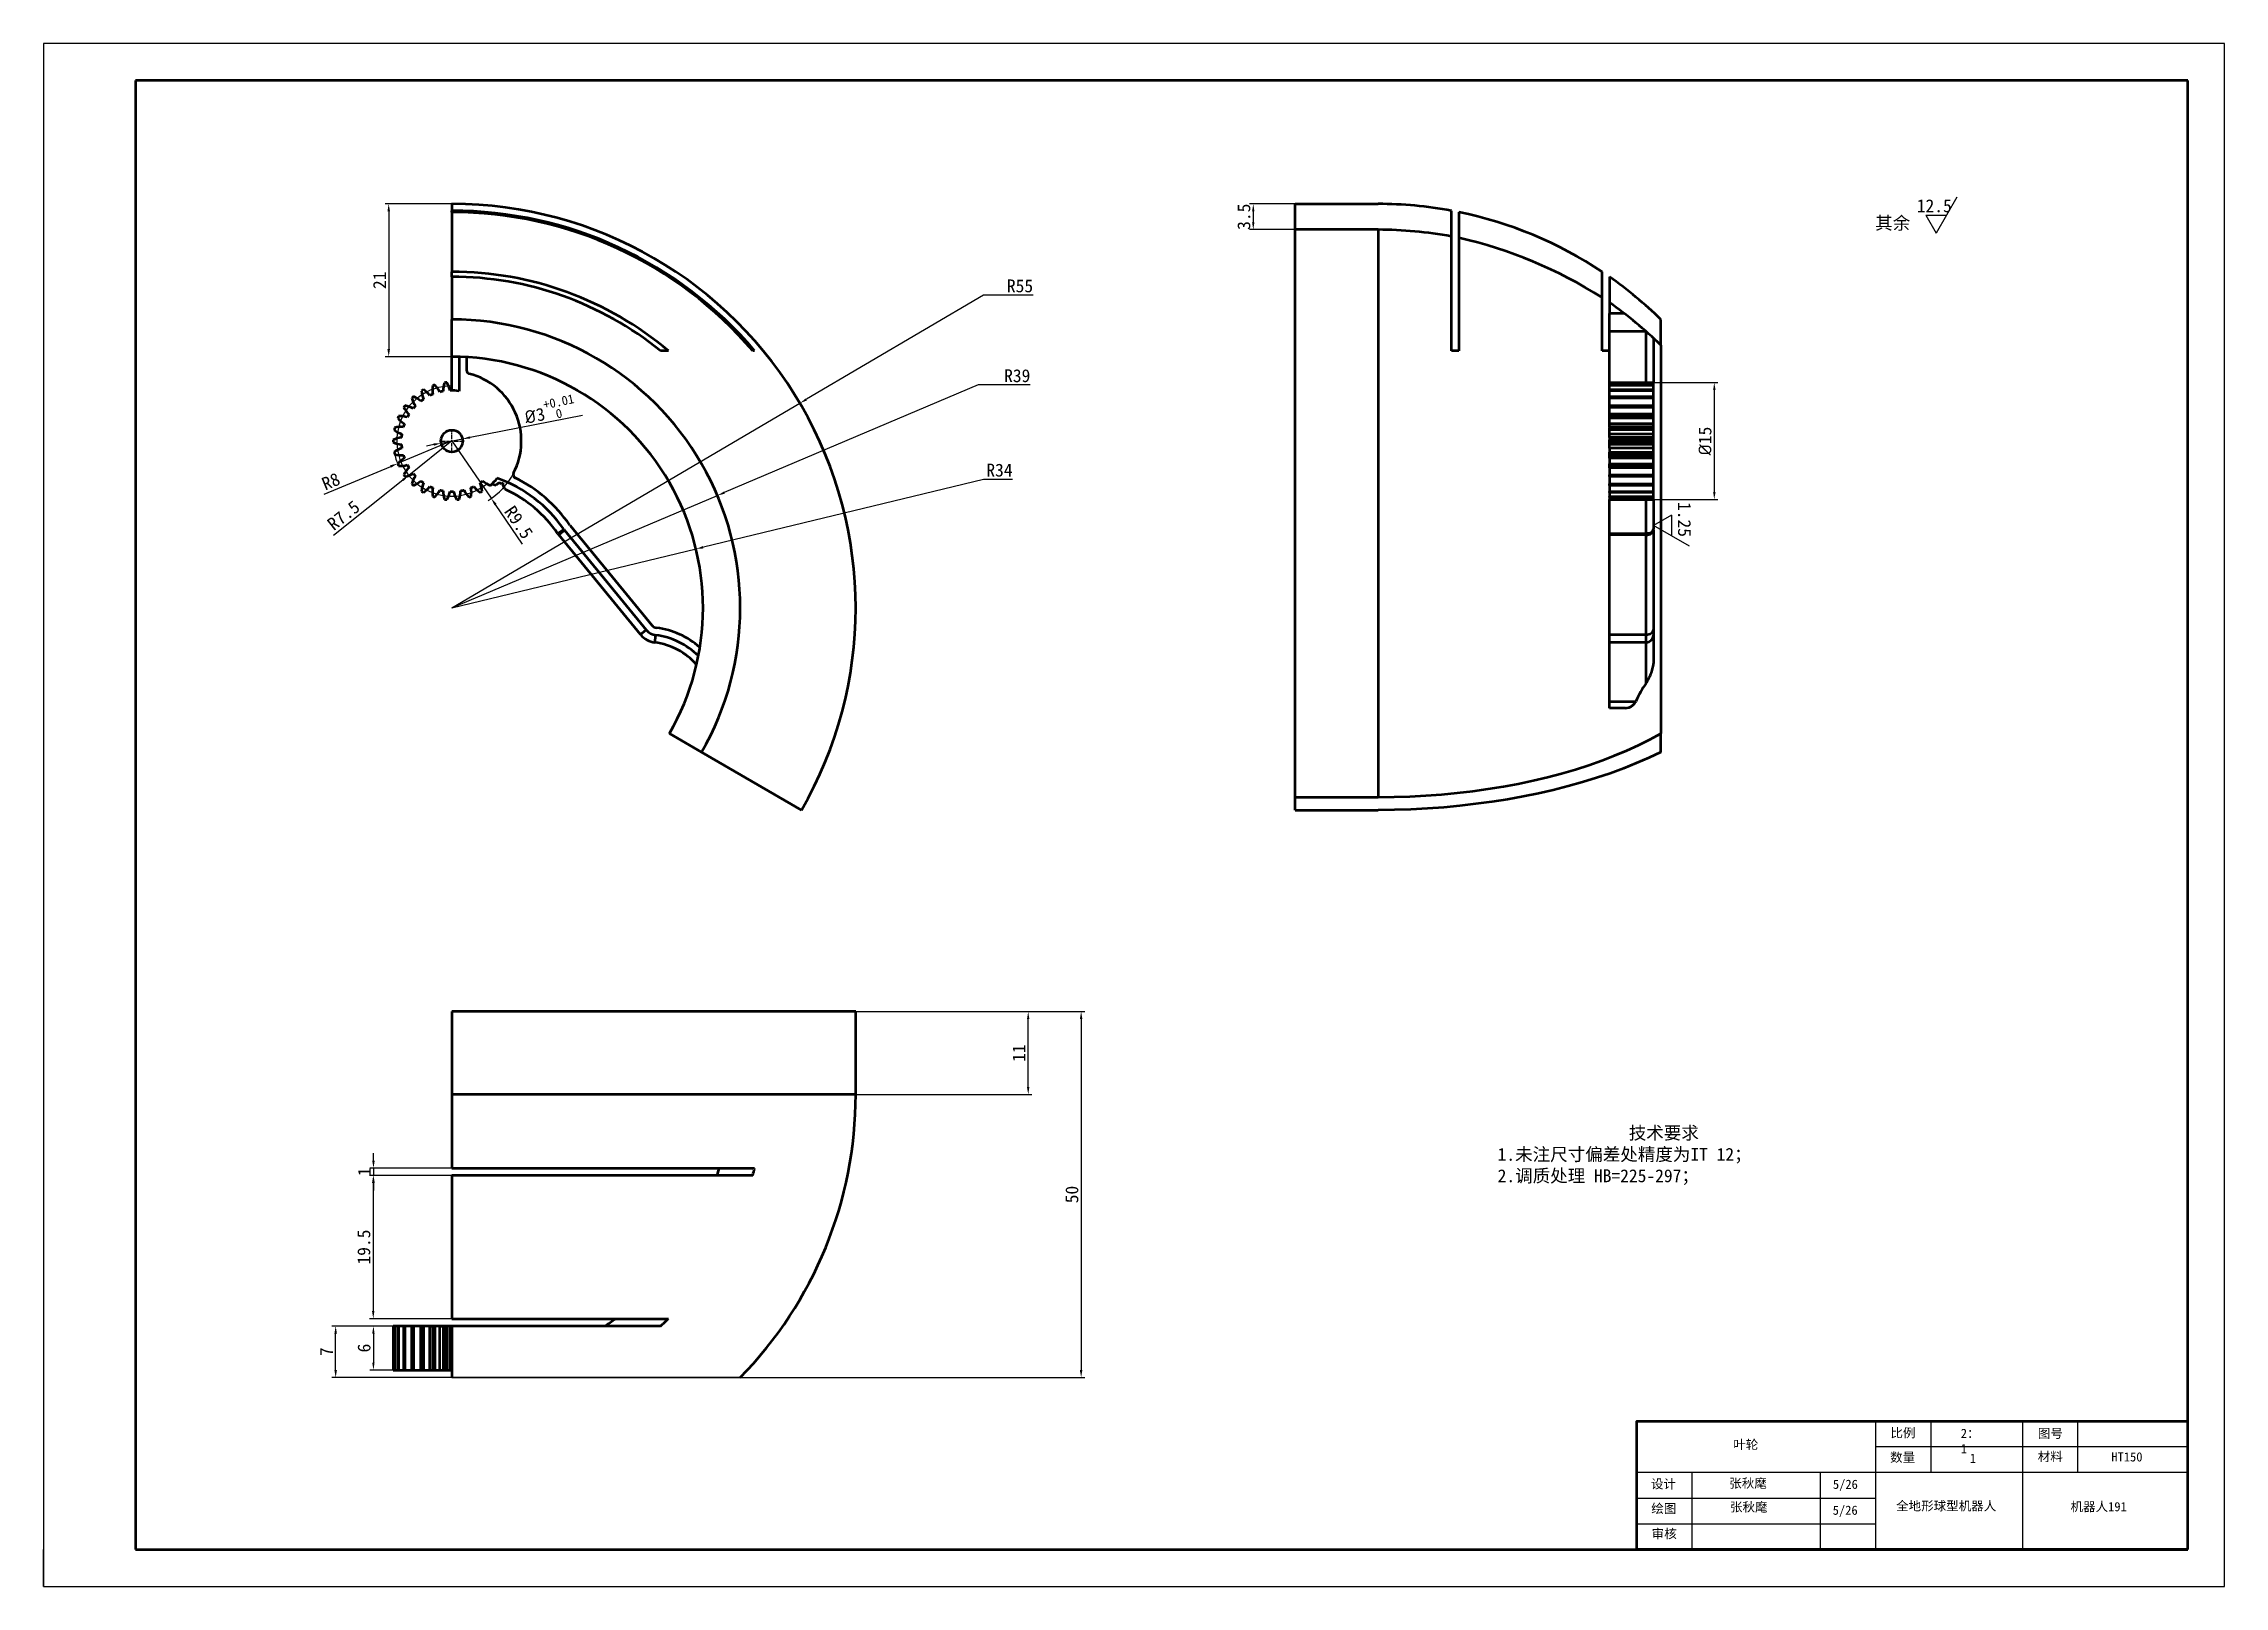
# Model space of a CAD drawing. Header units: millimetres. Extents: x 677 to 1865, y 1 to 841.
import ezdxf

# ---------------------------------------------------------------- set-up
doc = ezdxf.new("R2010")
doc.units = ezdxf.units.MM
doc.header["$PDSIZE"] = -1
doc.linetypes.add('CENTER2', pattern=[1.125, 0.75, -0.125, 0.125, -0.125])
for name, color, linetype, lineweight in [('文字', 7, 'Continuous', 15), ('粗实线', 7, 'Continuous', 30), ('粗实线层', 7, 'Continuous', 35)]:
    doc.layers.add(name, color=color, linetype=linetype, lineweight=lineweight)
doc.styles.add('Songti', font='')
doc.styles.get("Standard").update_dxf_attribs({"font": ''})
doc.styles.get('Songti').set_extended_font_data('SimSun')
doc.styles.get('Standard').set_extended_font_data('FangSong')
doc.dimstyles.new('ISO-25', dxfattribs={"dimtxt": 2.5, "dimasz": 2.5, "dimexe": 1.25, "dimexo": 0.625, "dimtad": 1, "dimtxsty": 'Standard', "dimcen": 2.5, "dimadec": 0, "dimazin": 0, "dimtfac": 1, "dimtmove": 0, "dimatfit": 3, "dimfxl": 1, "dimarcsym": 0})

msp = doc.modelspace()

# ---------------------------------------------------------------- texts
at = {"attachment_point": 1}
for s, width, insert, char_height, rotation in [('{\\fSimSun|b0|i0|c134|p2;3}', 8.81969, (944.634, 641.642), 7, 12.018844), ('{\\fSimSun|b0|i0|c134|p2;+0.01}', 8.81969, (948.727, 646.277), 5, 12.018844), ('{\\fSimSun|b0|i0|c134|p2;0}', 8.81969, (955.548, 641.279), 5, 12.018844), ('{\\fISOCPEUR|b0|i0|c134|p34;%%C}', 5.98263, (938.533, 640.413), 7, 10.355235)]:
    msp.add_mtext_dynamic_manual_height_columns(s, width=width, gutter_width=17.5, heights=[0], dxfattribs=dict(at, insert=insert, char_height=char_height, rotation=rotation))
at = {"layer": '文字', "insert": (1469.102, 250.963), "char_height": 7, "width": 220, "attachment_point": 1, "style": 'Songti'}
msp.add_mtext('               技术要求^J1.未注尺寸偏差处精度为IT 12；\\P2.调质处理 HB=225-297；', dxfattribs=at)
at = {"layer": '粗实线', "color": 0, "lineweight": -3, "char_height": 5, "attachment_point": 1}
for s, width, gutter_width, heights, insert in [('{\\fSimSun|b0|i0|c134|p2;比例}', 22.54587, 12.5, [11.225], (1683.092, 86.652)), ('{\\fSimSun|b0|i0|c134|p2;2：1}', 6.98156, 12.5, [0], (1721.398, 86.376)), ('{\\fSimSun|b0|i0|c134|p2;图号}', 14.70426, 3.076, [5.472], (1763.396, 86.383)), ('{\\fSimSun|b0|i0|c134|p2;叶轮}', 53.82393, 12.5, [5.711], (1597.478, 80.303)), ('{\\fSimSun|b0|i0|c134|p2;数量}', 17.06927, 12.5, [14.525], (1682.893, 73.325)), ('{\\fSimSun|b0|i0|c134|p2;1}', 3.59052, 12.5, [0], (1726.327, 72.788)), ('{\\fSimSun|b0|i0|c134|p2;材料}', 15.89306, 12.5, [9.982], (1763.325, 73.724)), ('{\\fSimSun|b0|i0|c134|p2;HT150}', 38.22874, 0, [8.081], (1803.404, 73.558)), ('{\\fSimSun|b0|i0|c134|p2;设计}', 23.5914, 12.5, [11.086], (1552.623, 58.836)), ('{\\fSimSun|b0|i0|c134|p2;张秋麾}', 29.81404, 12.5, [12.691], (1595.278, 59.235)), ('{\\fSimSun|b0|i0|c134|p2;5/26}', 11.46882, 12.5, [0], (1651.729, 58.637)), ('{\\fSimSun|b0|i0|c134|p2;全地形球型机器人}', 57.14055, 0, [6.301], (1686.165, 46.865)), ('{\\fSimSun|b0|i0|c134|p2;绘图}', 21.35464, 12.5, [10.322], (1552.816, 45.485)), ('{\\fSimSun|b0|i0|c134|p2;张秋麾}', 29.60099, 12.5, [13.657], (1595.677, 46.28)), ('{\\fSimSun|b0|i0|c134|p2;5/26}', 11.46882, 12.5, [0], (1651.621, 44.529)), ('{\\fSimSun|b0|i0|c134|p2;机器人191}', 41.15662, 12.5, [7.576], (1781.186, 46.463)), ('{\\fSimSun|b0|i0|c134|p2;审核}', 16.19563, 12.5, [15.764], (1553.016, 31.734))]:
    msp.add_mtext_dynamic_manual_height_columns(s, width=width, gutter_width=gutter_width, heights=heights, dxfattribs=dict(at, insert=insert))
at = {"layer": '粗实线层', "lineweight": -3, "char_height": 7, "attachment_point": 1}
for s, width, heights, insert in [('{\\fSimSun|b0|i0|c134|p2;12.5}', 3.12504, [0], (1697.439, 755.78)), ('{\\fSimSun|b0|i0|c134|p2;其余}', 21.90532, [13.279], (1674.762, 746.387))]:
    msp.add_mtext_dynamic_manual_height_columns(s, width=width, gutter_width=12.5, heights=heights, dxfattribs=dict(at, insert=insert))
at = {"layer": '粗实线层', "lineweight": -3, "insert": (1574.4, 590.987), "char_height": 7, "attachment_point": 1, "rotation": 270}
msp.add_mtext_dynamic_manual_height_columns('{\\fSimSun|b0|i0|c134|p2;1.25}', width=3.12504, gutter_width=12.5, heights=[0], dxfattribs=at)

# ---------------------------------------------------------------- blocks, each defined once
blk = doc.blocks.new('*D2')
at = {"color": 0, "lineweight": -2, "transparency": 16777216}
for p, q in [((1189, 703.6), (1092.6, 646.9)), ((1216, 703.6), (1189, 703.6)), ((899.4, 533.3), (1089, 644.8))]:
    blk.add_line(p, q, dxfattribs=at)
at = {"color": 0, "transparency": 16777216}
blk.add_solid([(1092.2, 647.4), (1092.9, 646.3), (1089, 644.8)], dxfattribs=at)
at = {"layer": 'Defpoints', "color": 0, "transparency": 16777216}
for p in [(1089, 644.8), (899.4, 533.3)]:
    blk.add_point(p, dxfattribs=at)
at = {"color": 0, "transparency": 16777216, "insert": (1208.9, 708.6), "char_height": 3.5, "attachment_point": 5}
blk.add_mtext('{\\fSimSun|b0|i0|c134|p2;\\H2x;R55}', dxfattribs=at)
blk = doc.blocks.new('*D3')
at = {"color": 0, "lineweight": -2, "transparency": 16777216}
for p, q in [((1186.2, 654.7), (1047.8, 596.1)), ((1214.4, 654.7), (1186.2, 654.7)), ((899.4, 533.3), (1044.1, 594.5))]:
    blk.add_line(p, q, dxfattribs=at)
at = {"color": 0, "transparency": 16777216}
blk.add_solid([(1047.6, 596.7), (1048.1, 595.5), (1044.1, 594.5)], dxfattribs=at)
at = {"layer": 'Defpoints', "color": 0, "transparency": 16777216}
for p in [(1044.1, 594.5), (899.4, 533.3)]:
    blk.add_point(p, dxfattribs=at)
at = {"color": 0, "transparency": 16777216, "insert": (1207.4, 659.7), "char_height": 3.5, "attachment_point": 5}
blk.add_mtext('{\\fSimSun|b0|i0|c134|p2;\\H2x;R39}', dxfattribs=at)
blk = doc.blocks.new('*D4')
at = {"color": 0, "lineweight": -2, "transparency": 16777216}
for p, q in [((1189, 603.3), (1036.4, 566.4)), ((1204.9, 603.3), (1189, 603.3)), ((899.4, 533.3), (1032.4, 565.4))]:
    blk.add_line(p, q, dxfattribs=at)
at = {"color": 0, "transparency": 16777216}
blk.add_solid([(1036.2, 567), (1036.5, 565.7), (1032.4, 565.4)], dxfattribs=at)
at = {"layer": 'Defpoints', "color": 0, "transparency": 16777216}
for p in [(1032.4, 565.4), (899.4, 533.3)]:
    blk.add_point(p, dxfattribs=at)
at = {"color": 0, "transparency": 16777216, "insert": (1197.7, 608.3), "char_height": 3.5, "attachment_point": 5}
blk.add_mtext('{\\fSimSun|b0|i0|c134|p2;\\H2x;R34}', dxfattribs=at)
blk = doc.blocks.new('*D5')
at = {"color": 0, "lineweight": -2, "transparency": 16777216}
for p, q in [((1554, 656.1), (1589.1, 656.1)), ((1587.1, 652), (1587.1, 596.4)), ((1554, 592.3), (1589.1, 592.3))]:
    blk.add_line(p, q, dxfattribs=at)
at = {"color": 0, "transparency": 16777216}
for points in [[(1586.5, 652), (1587.8, 652), (1587.1, 656.1)], [(1586.5, 596.4), (1587.8, 596.4), (1587.1, 592.3)]]:
    blk.add_solid(points, dxfattribs=at)
at = {"layer": 'Defpoints', "color": 0, "transparency": 16777216}
for p in [(1554, 656.1), (1554, 592.3), (1587.1, 592.3)]:
    blk.add_point(p, dxfattribs=at)
at = {"color": 0, "transparency": 16777216, "insert": (1582.1, 624.2), "char_height": 3.5, "attachment_point": 5, "rotation": 90}
blk.add_mtext('{\\fISOCPEUR|b0|i0|c134|p34;\\H2x;%%C\\fSimSun|b0|i0|c134|p2;15}', dxfattribs=at)
blk = doc.blocks.new('*D6')
at = {"color": 0, "lineweight": -2, "transparency": 16777216}
for p, q in [((867.4, 142.3), (854.7, 142.3)), ((856.7, 138.2), (856.7, 122.4)), ((867.4, 118.3), (854.7, 118.3))]:
    blk.add_line(p, q, dxfattribs=at)
at = {"color": 0, "transparency": 16777216}
for points in [[(856, 138.2), (857.3, 138.2), (856.7, 142.3)], [(856, 122.4), (857.3, 122.4), (856.7, 118.3)]]:
    blk.add_solid(points, dxfattribs=at)
at = {"layer": 'Defpoints', "color": 0, "transparency": 16777216}
for p in [(867.4, 142.3), (856.7, 118.3), (867.4, 118.3)]:
    blk.add_point(p, dxfattribs=at)
at = {"color": 0, "transparency": 16777216, "insert": (851.6, 130.3), "char_height": 3.5, "attachment_point": 5, "rotation": 89.9872}
blk.add_mtext('{\\fSimSun|b0|i0|c134|p2;\\H2x;6}', dxfattribs=at)
blk = doc.blocks.new('*D7')
at = {"color": 0, "lineweight": -2, "transparency": 16777216}
for p, q in [((899.4, 228.3), (854.7, 228.3)), ((856.7, 232.4), (856.7, 236.4)), ((856.7, 228.3), (856.7, 224.3)), ((899.4, 224.3), (854.7, 224.3)), ((856.7, 220.2), (856.7, 216.1))]:
    blk.add_line(p, q, dxfattribs=at)
at = {"color": 0, "transparency": 16777216}
for points in [[(856, 232.4), (857.4, 232.4), (856.7, 228.3)], [(856, 220.2), (857.4, 220.2), (856.7, 224.3)]]:
    blk.add_solid(points, dxfattribs=at)
at = {"layer": 'Defpoints', "color": 0, "transparency": 16777216}
for p in [(899.4, 228.3), (856.7, 224.3), (899.4, 224.3)]:
    blk.add_point(p, dxfattribs=at)
at = {"color": 0, "transparency": 16777216, "insert": (851.7, 226.3), "char_height": 3.5, "attachment_point": 5, "rotation": 90}
blk.add_mtext('{\\fSimSun|b0|i0|c134|p2;\\H2x;1}', dxfattribs=at)
blk = doc.blocks.new('*D8')
at = {"color": 0, "lineweight": -2, "transparency": 16777216}
for p, q in [((899.4, 624.2), (920.8, 593)), ((937.9, 568), (923.1, 589.6))]:
    blk.add_line(p, q, dxfattribs=at)
blk.add_arc((899.4, 624.2), 37.9, 301.4178, 332.717, dxfattribs=at)
at = {"color": 0, "transparency": 16777216}
blk.add_solid([(923.7, 590), (922.6, 589.2), (920.8, 593)], dxfattribs=at)
at = {"layer": 'Defpoints', "color": 0, "transparency": 16777216}
for p in [(899.4, 624.2), (920.8, 593)]:
    blk.add_point(p, dxfattribs=at)
at = {"color": 0, "transparency": 16777216, "insert": (935.8, 579.9), "char_height": 3.5, "attachment_point": 5, "rotation": 304.4446}
blk.add_mtext('{\\fSimSun|b0|i0|c134|p2;\\H2x;R9.5}', dxfattribs=at)
blk = doc.blocks.new('*D9')
at = {"color": 0, "lineweight": -2, "transparency": 16777216}
for p, q in [((1358.8, 753.3), (1334, 753.3)), ((1336, 749.2), (1336, 743.3)), ((1358.8, 739.3), (1334, 739.3))]:
    blk.add_line(p, q, dxfattribs=at)
at = {"color": 0, "transparency": 16777216}
for points in [[(1335.3, 749.2), (1336.6, 749.2), (1336, 753.3)], [(1335.3, 743.3), (1336.6, 743.3), (1336, 739.3)]]:
    blk.add_solid(points, dxfattribs=at)
at = {"layer": 'Defpoints', "color": 0, "transparency": 16777216}
for p in [(1358.8, 753.3), (1336, 739.3), (1358.8, 739.3)]:
    blk.add_point(p, dxfattribs=at)
at = {"color": 0, "transparency": 16777216, "insert": (1330.9, 746.3), "char_height": 3.5, "attachment_point": 5, "rotation": 90}
blk.add_mtext('{\\fSimSun|b0|i0|c134|p2;\\H2x;3.5}', dxfattribs=at)
blk = doc.blocks.new('*D11')
at = {"color": 0, "lineweight": -2, "transparency": 16777216}
for p, q in [((1119.4, 313.5), (1215.4, 313.5)), ((1213.4, 272.4), (1213.4, 309.4)), ((1119.4, 268.3), (1215.4, 268.3))]:
    blk.add_line(p, q, dxfattribs=at)
at = {"color": 0, "transparency": 16777216}
for points in [[(1212.7, 309.4), (1214, 309.4), (1213.4, 313.5)], [(1212.7, 272.4), (1214, 272.4), (1213.4, 268.3)]]:
    blk.add_solid(points, dxfattribs=at)
at = {"layer": 'Defpoints', "color": 0, "transparency": 16777216}
for p in [(1119.4, 313.5), (1213.4, 313.5), (1119.4, 268.3)]:
    blk.add_point(p, dxfattribs=at)
at = {"color": 0, "transparency": 16777216, "insert": (1208.3, 290.9), "char_height": 3.5, "attachment_point": 5, "rotation": 90}
blk.add_mtext('{\\fSimSun|b0|i0|c134|p2;\\H2x;11}', dxfattribs=at)
blk = doc.blocks.new('*D12')
at = {"color": 0, "lineweight": -2, "transparency": 16777216}
for p, q in [((899.4, 313.5), (1244.2, 313.5)), ((1242.2, 309.4), (1242.2, 118.4)), ((899.4, 114.3), (1244.2, 114.3))]:
    blk.add_line(p, q, dxfattribs=at)
at = {"color": 0, "transparency": 16777216}
for points in [[(1241.5, 309.4), (1242.9, 309.4), (1242.2, 313.5)], [(1241.5, 118.4), (1242.9, 118.4), (1242.2, 114.3)]]:
    blk.add_solid(points, dxfattribs=at)
at = {"layer": 'Defpoints', "color": 0, "transparency": 16777216}
for p in [(899.4, 313.5), (899.4, 114.3), (1242.2, 114.3)]:
    blk.add_point(p, dxfattribs=at)
at = {"color": 0, "transparency": 16777216, "insert": (1237.2, 213.9), "char_height": 3.5, "attachment_point": 5, "rotation": 90}
blk.add_mtext('{\\fSimSun|b0|i0|c134|p2;\\H2x;50}', dxfattribs=at)
blk = doc.blocks.new('*D13')
at = {"color": 0, "lineweight": -2, "transparency": 16777216}
for p, q in [((899.4, 142.3), (834.1, 142.3)), ((836.1, 118.4), (836.1, 138.2)), ((899.4, 114.3), (834.1, 114.3))]:
    blk.add_line(p, q, dxfattribs=at)
at = {"color": 0, "transparency": 16777216}
for points in [[(835.4, 138.2), (836.8, 138.2), (836.1, 142.3)], [(835.4, 118.4), (836.8, 118.4), (836.1, 114.3)]]:
    blk.add_solid(points, dxfattribs=at)
at = {"layer": 'Defpoints', "color": 0, "transparency": 16777216}
for p in [(836.1, 142.3), (899.4, 142.3), (899.4, 114.3)]:
    blk.add_point(p, dxfattribs=at)
at = {"color": 0, "transparency": 16777216, "insert": (831.1, 128.3), "char_height": 3.5, "attachment_point": 5, "rotation": 90}
blk.add_mtext('{\\fSimSun|b0|i0|c134|p2;\\H2x;7}', dxfattribs=at)
blk = doc.blocks.new('*D14')
at = {"color": 0, "lineweight": -2, "transparency": 16777216}
for p, q in [((899.4, 224.3), (854.6, 224.3)), ((856.6, 220.2), (856.6, 150.4)), ((899.4, 146.3), (854.6, 146.3))]:
    blk.add_line(p, q, dxfattribs=at)
at = {"color": 0, "transparency": 16777216}
for points in [[(855.9, 220.2), (857.2, 220.2), (856.6, 224.3)], [(855.9, 150.4), (857.2, 150.4), (856.6, 146.3)]]:
    blk.add_solid(points, dxfattribs=at)
at = {"layer": 'Defpoints', "color": 0, "transparency": 16777216}
for p in [(899.4, 224.3), (856.6, 146.3), (899.4, 146.3)]:
    blk.add_point(p, dxfattribs=at)
at = {"color": 0, "transparency": 16777216, "insert": (851.5, 185.3), "char_height": 3.5, "attachment_point": 5, "rotation": 90}
blk.add_mtext('{\\fSimSun|b0|i0|c134|p2;\\H2x;19.5}', dxfattribs=at)
blk = doc.blocks.new('*D17')
at = {"color": 0, "lineweight": -2, "transparency": 16777216}
for p, q in [((899.4, 753.3), (863, 753.3)), ((865, 749.2), (865, 674.2)), ((899.4, 670.1), (863, 670.1))]:
    blk.add_line(p, q, dxfattribs=at)
at = {"color": 0, "transparency": 16777216}
for points in [[(864.3, 749.2), (865.7, 749.2), (865, 753.3)], [(864.3, 674.2), (865.7, 674.2), (865, 670.1)]]:
    blk.add_solid(points, dxfattribs=at)
at = {"layer": 'Defpoints', "color": 0, "transparency": 16777216}
for p in [(899.4, 753.3), (865, 670.1), (899.4, 670.1)]:
    blk.add_point(p, dxfattribs=at)
at = {"color": 0, "transparency": 16777216, "insert": (860, 711.7), "char_height": 3.5, "attachment_point": 5, "rotation": 90}
blk.add_mtext('{\\fSimSun|b0|i0|c134|p2;\\H2x;21}', dxfattribs=at)
blk = doc.blocks.new('*U18')
at = {"color": 0, "linetype": 'CENTER2', "ltscale": 3, "transparency": 16777216}
for p, q in [((-6.12, 0), (-1.2, 0)), ((0, 1.2), (0, 6.12)), ((1.2, 0), (6.12, 0)), ((0, -6.12), (0, -1.2))]:
    blk.add_line(p, q, dxfattribs=at)
at = {"color": 0, "linetype": 'Continuous', "ltscale": 3, "transparency": 16777216}
for p, q in [((-0.6, 0), (0.6, 0)), ((0, -0.6), (0, 0.6))]:
    blk.add_line(p, q, dxfattribs=at)
blk = doc.blocks.new('*D20')
at = {"color": 0, "lineweight": -2, "transparency": 16777216}
for p, q in [((899.4, 624.2), (875.9, 605.5)), ((834.9, 572.9), (872.7, 603))]:
    blk.add_line(p, q, dxfattribs=at)
at = {"color": 0, "transparency": 16777216}
blk.add_solid([(872.3, 603.5), (873.1, 602.4), (875.9, 605.5)], dxfattribs=at)
at = {"layer": 'Defpoints', "color": 0, "transparency": 16777216}
for p in [(899.4, 624.2), (875.9, 605.5)]:
    blk.add_point(p, dxfattribs=at)
at = {"color": 0, "transparency": 16777216, "insert": (840.4, 583.7), "char_height": 3.5, "attachment_point": 5, "rotation": 38.4792}
blk.add_mtext('{\\fSimSun|b0|i0|c134|p2;\\H2x;R7.5}', dxfattribs=at)
blk = doc.blocks.new('*D21')
at = {"color": 0, "lineweight": -2, "transparency": 16777216}
for p, q in [((899.4, 624.2), (869.8, 611.9)), ((829.8, 595.3), (866.1, 610.3))]:
    blk.add_line(p, q, dxfattribs=at)
blk.add_arc((899.4, 624.2), 32, 193.048, 206.1263, dxfattribs=at)
at = {"color": 0, "transparency": 16777216}
blk.add_solid([(865.8, 611), (866.3, 609.7), (869.8, 611.9)], dxfattribs=at)
at = {"layer": 'Defpoints', "color": 0, "transparency": 16777216}
for p in [(899.4, 624.2), (869.8, 611.9)]:
    blk.add_point(p, dxfattribs=at)
at = {"color": 0, "transparency": 16777216, "insert": (833.5, 602.2), "char_height": 3.5, "attachment_point": 5, "rotation": 22.5453}
blk.add_mtext('{\\fSimSun|b0|i0|c134|p2;\\H2x;R8}', dxfattribs=at)

# ---------------------------------------------------------------- dimensions: what is measured, and where the dimension line sits
for base, p1, p2, text, picture, middle in [((864.991, 670.087), (899.395, 753.266), (899.395, 670.087), '{\\fSimSun|b0|i0|c134|p2;\\H2x;21}', '*D17', (859.967, 711.676)), ((1587.146, 592.293), (1553.963, 656.054), (1553.963, 592.293), '{\\fISOCPEUR|b0|i0|c134|p34;\\H2x;%%C\\fSimSun|b0|i0|c134|p2;15}', '*D5', (1582.122, 624.174)), ((856.562, 146.288), (899.395, 224.288), (899.395, 146.288), '{\\fSimSun|b0|i0|c134|p2;\\H2x;19.5}', '*D14', (851.538, 185.288)), ((836.127, 142.288), (899.395, 114.288), (899.395, 142.288), '{\\fSimSun|b0|i0|c134|p2;\\H2x;7}', '*D13', (831.103, 128.288))]:
    dim = msp.add_linear_dim(base=base, p1=p1, p2=p2, angle=90, text=text, dimstyle='ISO-25', override={"dimtxt": 3.5, "dimasz": 4.08, "dimexe": 2, "dimexo": 0, "dimgap": 1.524, "dimlfac": 0.5, "dimzin": 0, "dimadec": 2, "dimtzin": 0})
    dim.commit()
    dim.dimension.update_dxf_attribs({"geometry": picture, "text_midpoint": middle})
for base, p1, p2, text, picture, middle in [((1335.964, 739.266), (1358.763, 753.266), (1358.763, 739.266), '{\\fSimSun|b0|i0|c134|p2;\\H2x;3.5}', '*D9', (1335.964, 746.266)), ((856.677, 224.288), (899.395, 228.288), (899.395, 224.288), '{\\fSimSun|b0|i0|c134|p2;\\H2x;1}', '*D7', (856.677, 226.288))]:
    dim = msp.add_linear_dim(base=base, p1=p1, p2=p2, angle=90, text=text, dimstyle='ISO-25', override={"dimtxt": 3.5, "dimasz": 4.08, "dimexe": 2, "dimexo": 0, "dimgap": 1.524, "dimlfac": 0.5, "dimzin": 0, "dimadec": 2, "dimtzin": 0})
    dim.commit()
    dim.dimension.update_dxf_attribs({"geometry": picture, "text_midpoint": middle, "dimtype": 160})
for center, mpoint, text, override, picture, middle in [((899.395, 533.266), (1089.033, 644.789), '{\\fSimSun|b0|i0|c134|p2;\\H2x;R55}', {"dimtxt": 3.5, "dimasz": 4.08, "dimexe": 2, "dimexo": 0, "dimgap": 1.524, "dimtih": 1, "dimtoh": 1, "dimlfac": 0.5, "dimzin": 0, "dimadec": 2, "dimtzin": 0}, '*D2', (1208.945, 703.566)), ((899.395, 533.266), (1044.077, 594.513), '{\\fSimSun|b0|i0|c134|p2;\\H2x;R39}', {"dimtxt": 3.5, "dimasz": 4.08, "dimexe": 2, "dimexo": 0, "dimgap": 1.524, "dimtih": 1, "dimtoh": 1, "dimlfac": 0.5, "dimzin": 0, "dimadec": 2, "dimtzin": 0}, '*D3', (1207.361, 654.69)), ((899.395, 624.174), (869.841, 611.904), '{\\fSimSun|b0|i0|c134|p2;\\H2x;R8}', {"dimtxt": 3.5, "dimasz": 4.08, "dimexe": 2, "dimexo": 0, "dimgap": 1.524, "dimlfac": 0.5, "dimzin": 0, "dimadec": 2, "dimtzin": 0}, '*D21', (835.387, 597.601)), ((899.395, 624.174), (875.91, 605.507), '{\\fSimSun|b0|i0|c134|p2;\\H2x;R7.5}', {"dimtxt": 3.5, "dimasz": 4.08, "dimexe": 2, "dimexo": 0, "dimgap": 1.524, "dimlfac": 0.5, "dimzin": 0, "dimadec": 2, "dimtzin": 0}, '*D20', (843.564, 579.797)), ((899.395, 533.266), (1032.387, 565.407), '{\\fSimSun|b0|i0|c134|p2;\\H2x;R34}', {"dimtxt": 3.5, "dimasz": 4.08, "dimexe": 2, "dimexo": 0, "dimgap": 1.524, "dimtih": 1, "dimtoh": 1, "dimlfac": 0.5, "dimzin": 0, "dimadec": 2, "dimtzin": 0}, '*D4', (1188.98, 603.253))]:
    dim = msp.add_radius_dim(center=center, mpoint=mpoint, text=text, dimstyle='ISO-25', override=override)
    dim.commit()
    dim.dimension.update_dxf_attribs({"geometry": picture, "text_midpoint": middle, "dimtype": 164})
dim = msp.add_radius_dim(center=(899.395, 624.174), mpoint=(920.809, 592.952), text='{\\fSimSun|b0|i0|c134|p2;\\H2x;R9.5}', dimstyle='ISO-25', override={"dimtxt": 3.5, "dimasz": 4.08, "dimexe": 2, "dimexo": 0, "dimgap": 1.524, "dimlfac": 0.5, "dimzin": 0, "dimadec": 2, "dimtzin": 0})
dim.commit()
dim.dimension.update_dxf_attribs({"geometry": '*D8', "text_midpoint": (935.826, 579.939)})
for p1, p2, distance, text, picture, middle in [((899.395, 313.488), (899.395, 114.288), 342.81, '{\\fSimSun|b0|i0|c134|p2;\\H2x;50}', '*D12', (1237.181, 213.888)), ((1119.395, 268.288), (1119.395, 313.488), -93.96, '{\\fSimSun|b0|i0|c134|p2;\\H2x;11}', '*D11', (1208.331, 290.888)), ((867.401, 142.288), (867.395, 118.288), -10.742, '{\\fSimSun|b0|i0|c134|p2;\\H2x;6}', '*D6', (851.632, 130.291))]:
    dim = msp.add_aligned_dim(p1=p1, p2=p2, distance=distance, text=text, dimstyle='ISO-25', override={"dimtxt": 3.5, "dimasz": 4.08, "dimexe": 2, "dimexo": 0, "dimgap": 1.524, "dimlfac": 0.5, "dimzin": 0, "dimadec": 2, "dimtzin": 0})
    dim.commit()
    dim.dimension.update_dxf_attribs({"geometry": picture, "text_midpoint": middle})

# ---------------------------------------------------------------- linework, layer by layer
for p, q in [((1865.004, 840.555), (677.004, 840.555)), ((677.004, 840.555), (677.004, 0.555)), ((1865.004, 0.555), (1865.004, 840.555)), ((970.588, 638.042), (909.289, 626.101)), ((889.501, 622.246), (885.496, 621.466)), ((893.506, 623.026), (905.284, 625.321)), ((677.004, 0.555), (677.004, 20.555)), ((677.004, 0.555), (1865.004, 0.555))]:
    msp.add_line(p, q)
at = {"lineweight": 53}
for p, q in [((1845.004, 820.555), (727.004, 820.555)), ((727.004, 820.555), (727.004, 20.555)), ((1845.004, 20.555), (1845.004, 820.555)), ((899.395, 142.288), (867.395, 142.288)), ((727.004, 20.555), (1845.004, 20.555))]:
    msp.add_line(p, q, dxfattribs=at)
at = {"color": 7, "linetype": 'Continuous', "lineweight": 53}
for p, q in [((899.395, 753.266), (899.395, 749.599)), ((899.395, 748.821), (899.395, 749.599)), ((899.395, 748.821), (899.395, 716.339)), ((1358.763, 753.266), (1403.963, 753.266)), ((1358.763, 739.266), (1358.763, 753.266)), ((1443.963, 735.595), (1443.963, 749.599)), ((1447.963, 748.821), (1447.963, 734.822)), ((1403.963, 739.266), (1358.763, 739.266)), ((1358.763, 430.266), (1358.763, 739.266)), ((1403.963, 739.266), (1403.963, 430.266)), ((1443.963, 673.266), (1443.963, 735.595)), ((1447.963, 734.822), (1447.963, 673.266)), ((899.395, 713.61), (899.395, 716.339)), ((899.395, 713.61), (899.395, 690.377)), ((1525.963, 702.344), (1525.963, 716.339)), ((1529.963, 713.61), (1529.963, 699.608)), ((1525.963, 673.266), (1525.963, 702.344)), ((899.395, 670.087), (899.395, 690.377)), ((1529.963, 699.608), (1529.963, 693.686)), ((1538.043, 693.686), (1529.963, 693.686)), ((1529.963, 681.686), (1529.963, 693.686)), ((1557.963, 676.377), (1557.963, 690.377)), ((1549.963, 683.838), (1529.963, 683.838)), ((1529.963, 656.054), (1529.963, 681.686)), ((1553.963, 680.2), (1553.963, 656.054)), ((899.395, 651.67), (899.395, 670.087)), ((907.395, 669.853), (907.395, 662.758)), ((1017.361, 673.266), (1013.079, 673.266)), ((1064.319, 673.266), (1063.298, 673.266)), ((1447.963, 673.266), (1443.963, 673.266)), ((1529.963, 673.266), (1525.963, 673.266)), ((1557.963, 676.377), (1557.963, 464.855)), ((1529.963, 656.054), (1553.963, 656.054)), ((1529.963, 655.932), (1529.963, 656.054)), ((1553.963, 655.932), (1529.963, 655.932)), ((1529.963, 654.783), (1529.963, 655.932)), ((1529.963, 654.783), (1553.963, 654.783)), ((1529.963, 654.421), (1529.963, 654.783)), ((1553.963, 654.421), (1529.963, 654.421)), ((1529.963, 652.174), (1529.963, 654.421)), ((1553.963, 655.932), (1553.963, 656.054)), ((1553.963, 654.783), (1553.963, 655.932)), ((1553.963, 654.421), (1553.963, 654.783)), ((1553.963, 652.174), (1553.963, 654.421)), ((1529.963, 652.174), (1553.963, 652.174)), ((1529.963, 651.589), (1529.963, 652.174)), ((1553.963, 651.589), (1529.963, 651.589)), ((1529.963, 648.342), (1529.963, 651.589)), ((1529.963, 648.342), (1553.963, 648.342)), ((1529.963, 647.559), (1529.963, 648.342)), ((1553.963, 647.559), (1529.963, 647.559)), ((1529.963, 643.453), (1529.963, 647.559)), ((1529.963, 643.453), (1553.963, 643.453)), ((1529.963, 642.506), (1529.963, 643.453)), ((1553.963, 642.506), (1529.963, 642.506)), ((1529.963, 638.721), (1529.963, 642.506)), ((1553.963, 651.589), (1553.963, 652.174)), ((1553.963, 648.342), (1553.963, 651.589)), ((1553.963, 647.559), (1553.963, 648.342)), ((1553.963, 643.453), (1553.963, 647.559)), ((1553.963, 642.506), (1553.963, 643.453)), ((1553.963, 638.721), (1553.963, 642.506)), ((1553.963, 638.721), (1529.963, 638.721)), ((1529.963, 637.751), (1529.963, 638.721)), ((1553.963, 637.751), (1529.963, 637.751)), ((1529.963, 637.751), (1529.963, 637.722)), ((1529.963, 637.722), (1553.963, 637.722)), ((1529.963, 636.652), (1529.963, 637.722)), ((1553.963, 636.652), (1529.963, 636.652)), ((1529.963, 633.552), (1529.963, 636.652)), ((1553.963, 633.552), (1529.963, 633.552)), ((1529.963, 631.779), (1529.963, 633.552)), ((1553.963, 631.865), (1529.963, 631.865)), ((1529.963, 631.865), (1529.963, 631.398)), ((1529.963, 631.398), (1553.963, 631.398)), ((1529.963, 630.253), (1529.963, 631.398)), ((1553.963, 630.253), (1529.963, 630.253)), ((1529.963, 627.973), (1529.963, 630.253)), ((1553.963, 637.751), (1553.963, 638.721)), ((1553.963, 637.722), (1553.963, 637.751)), ((1553.963, 636.652), (1553.963, 637.722)), ((1553.963, 633.552), (1553.963, 636.652)), ((1553.963, 631.779), (1553.963, 633.552)), ((1553.963, 631.398), (1553.963, 631.865)), ((1553.963, 630.253), (1553.963, 631.398)), ((1553.963, 627.973), (1553.963, 630.253)), ((1553.963, 627.973), (1529.963, 627.973)), ((1529.963, 626.119), (1529.963, 627.973)), ((1553.963, 626.119), (1529.963, 626.119)), ((1529.963, 626.119), (1529.963, 624.759)), ((1529.963, 623.588), (1529.963, 624.759)), ((1529.963, 624.759), (1553.963, 624.759)), ((1553.963, 623.588), (1529.963, 623.588)), ((1529.963, 622.228), (1529.963, 623.588)), ((1553.963, 622.228), (1529.963, 622.228)), ((1529.963, 620.374), (1529.963, 622.228)), ((1553.963, 620.374), (1529.963, 620.374)), ((1529.963, 620.374), (1529.963, 618.094)), ((1529.963, 618.094), (1553.963, 618.094)), ((1529.963, 616.949), (1529.963, 618.094)), ((1553.963, 626.119), (1553.963, 627.973)), ((1553.963, 624.759), (1553.963, 626.119)), ((1553.963, 623.588), (1553.963, 624.759)), ((1553.963, 622.228), (1553.963, 623.588)), ((1553.963, 620.374), (1553.963, 622.228)), ((1553.963, 618.094), (1553.963, 620.374)), ((1553.963, 616.949), (1553.963, 618.094)), ((1553.963, 616.949), (1529.963, 616.949)), ((1529.963, 616.482), (1529.963, 616.949)), ((1529.963, 614.795), (1529.963, 616.569)), ((1529.963, 616.482), (1553.963, 616.482)), ((1553.963, 614.795), (1529.963, 614.795)), ((1529.963, 614.795), (1529.963, 611.695)), ((1529.963, 611.695), (1553.963, 611.695)), ((1529.963, 610.625), (1529.963, 611.695)), ((1553.963, 610.625), (1529.963, 610.625)), ((1529.963, 610.596), (1529.963, 610.625)), ((1529.963, 610.596), (1553.963, 610.596)), ((1529.963, 609.626), (1529.963, 610.596)), ((1553.963, 609.626), (1529.963, 609.626)), ((1529.963, 609.626), (1529.963, 605.841)), ((1553.963, 616.482), (1553.963, 616.949)), ((1553.963, 614.795), (1553.963, 616.569)), ((1553.963, 611.695), (1553.963, 614.795)), ((1553.963, 610.625), (1553.963, 611.695)), ((1553.963, 610.596), (1553.963, 610.625)), ((1553.963, 609.626), (1553.963, 610.596)), ((1553.963, 605.841), (1553.963, 609.626)), ((1529.963, 605.841), (1553.963, 605.841)), ((1529.963, 604.894), (1529.963, 605.841)), ((1553.963, 604.894), (1529.963, 604.894)), ((1529.963, 604.894), (1529.963, 600.789)), ((1529.963, 600.789), (1553.963, 600.789)), ((1529.963, 600.005), (1529.963, 600.789)), ((1553.963, 600.005), (1529.963, 600.005)), ((1529.963, 599.91), (1529.963, 596.758)), ((1529.963, 596.758), (1553.963, 596.758)), ((1529.963, 596.173), (1529.963, 596.758)), ((1553.963, 596.173), (1529.963, 596.173)), ((1529.963, 596.173), (1529.963, 593.926)), ((1553.963, 604.894), (1553.963, 605.841)), ((1553.963, 600.789), (1553.963, 604.894)), ((1553.963, 600.005), (1553.963, 600.789)), ((1553.963, 596.758), (1553.963, 600.005)), ((1553.963, 596.173), (1553.963, 596.758)), ((1553.963, 593.926), (1553.963, 596.173)), ((1529.963, 593.926), (1553.963, 593.926)), ((1529.963, 593.564), (1529.963, 593.926)), ((1553.963, 593.564), (1529.963, 593.564)), ((1529.963, 593.564), (1529.963, 592.415)), ((1529.963, 592.415), (1553.963, 592.415)), ((1529.963, 592.293), (1529.963, 592.415)), ((1553.963, 592.293), (1529.963, 592.293)), ((1529.963, 573.897), (1529.963, 592.293)), ((1553.963, 593.564), (1553.963, 593.926)), ((1553.963, 592.415), (1553.963, 593.564)), ((1553.963, 592.293), (1553.963, 592.415)), ((1553.963, 592.293), (1553.963, 576.167)), ((957.032, 573.897), (960.326, 576.167)), ((957.637, 573.094), (960.729, 575.632)), ((1002.189, 518.802), (957.637, 573.094)), ((960.729, 575.632), (1005.282, 521.34)), ((963.821, 578.169), (1008.374, 523.877)), ((1529.963, 573.897), (1549.963, 573.897)), ((1529.963, 573.094), (1529.963, 573.897)), ((1549.963, 573.094), (1529.963, 573.094)), ((1529.963, 518.802), (1529.963, 573.094)), ((1549.963, 573.094), (1549.963, 573.897)), ((1549.963, 518.802), (1549.963, 573.094)), ((1553.963, 575.632), (1553.963, 521.34)), ((1002.189, 518.802), (1005.282, 521.34)), ((1009.97, 514.508), (1010.469, 518.477)), ((1529.963, 518.802), (1549.963, 518.802)), ((1529.963, 514.508), (1529.963, 518.802)), ((1549.963, 514.508), (1529.963, 514.508)), ((1529.963, 482.389), (1529.963, 514.508)), ((1549.963, 514.508), (1549.963, 518.802)), ((1549.963, 492.332), (1549.963, 514.508)), ((1553.963, 521.34), (1553.963, 518.477)), ((1553.963, 518.477), (1553.963, 503.016)), ((1529.963, 482.389), (1544.355, 482.389)), ((1529.963, 478.789), (1529.963, 482.389)), ((1538.816, 478.789), (1529.963, 478.789)), ((1035.458, 454.71), (1017.886, 464.855)), ((1557.963, 454.71), (1557.963, 464.855)), ((1035.458, 454.71), (1089.921, 423.266)), ((1358.763, 430.266), (1403.963, 430.266)), ((1358.763, 423.266), (1358.763, 430.266)), ((1358.763, 423.266), (1403.963, 423.266)), ((899.395, 313.488), (899.395, 268.288)), ((1119.395, 313.488), (899.395, 313.488)), ((1119.395, 268.288), (1119.395, 313.488)), ((899.395, 268.288), (899.395, 228.288)), ((899.395, 228.288), (1064.319, 228.288)), ((899.395, 224.288), (899.395, 146.288)), ((1063.298, 224.288), (899.395, 224.288)), ((899.395, 146.288), (1017.361, 146.288)), ((867.395, 142.288), (867.395, 118.288)), ((867.395, 142.288), (867.401, 142.288)), ((867.401, 142.288), (867.401, 118.288)), ((867.978, 142.288), (867.401, 142.288)), ((867.978, 118.288), (867.978, 142.288)), ((867.978, 142.288), (868.221, 142.288)), ((868.221, 142.288), (868.221, 118.288)), ((869.929, 142.288), (868.221, 142.288)), ((869.929, 118.288), (869.929, 142.288)), ((869.929, 142.288), (870.405, 142.288)), ((870.405, 142.288), (870.405, 118.288)), ((873.167, 142.288), (870.405, 142.288)), ((873.167, 118.288), (873.167, 142.288)), ((873.167, 142.288), (873.855, 142.288)), ((873.855, 142.288), (873.855, 118.288)), ((877.552, 142.288), (873.855, 142.288)), ((877.552, 118.288), (877.552, 142.288)), ((877.552, 142.288), (878.422, 142.288)), ((878.422, 142.288), (878.422, 118.288)), ((882.488, 142.288), (878.422, 142.288)), ((882.488, 118.288), (882.488, 142.288)), ((882.488, 142.288), (882.891, 142.288)), ((882.891, 118.288), (882.891, 142.288)), ((882.891, 142.288), (883.905, 142.288)), ((883.905, 142.288), (883.905, 118.288)), ((887.366, 142.288), (883.905, 142.288)), ((887.366, 118.288), (887.366, 142.288)), ((887.366, 142.288), (888.768, 142.288)), ((888.768, 142.288), (888.768, 118.288)), ((888.768, 142.288), (888.952, 142.288)), ((888.952, 118.288), (888.952, 142.288)), ((888.952, 142.288), (890.065, 142.288)), ((890.065, 142.288), (890.065, 118.288)), ((892.77, 142.288), (890.065, 142.288)), ((892.77, 118.288), (892.77, 142.288)), ((892.77, 142.288), (894.594, 142.288)), ((894.592, 142.288), (894.592, 118.288)), ((894.592, 142.288), (895.469, 142.288)), ((895.469, 118.288), (895.469, 142.288)), ((895.469, 142.288), (896.633, 142.288)), ((896.633, 142.288), (896.633, 118.288)), ((898.463, 142.288), (896.633, 142.288)), ((898.463, 118.288), (898.463, 142.288)), ((898.463, 142.288), (899.395, 142.288)), ((899.395, 142.288), (899.395, 114.288)), ((1013.079, 142.288), (899.395, 142.288)), ((867.395, 118.288), (867.401, 118.288)), ((867.401, 118.288), (867.978, 118.288)), ((867.978, 118.288), (868.221, 118.288)), ((868.221, 118.288), (869.929, 118.288)), ((869.929, 118.288), (870.405, 118.288)), ((870.405, 118.288), (873.167, 118.288)), ((873.167, 118.288), (873.855, 118.288)), ((873.855, 118.288), (877.552, 118.288)), ((877.552, 118.288), (878.422, 118.288)), ((878.422, 118.288), (882.488, 118.288)), ((882.488, 118.288), (882.891, 118.288)), ((882.891, 118.288), (883.905, 118.288)), ((883.905, 118.288), (887.366, 118.288)), ((887.366, 118.288), (888.768, 118.288)), ((888.768, 118.288), (888.952, 118.288)), ((888.952, 118.288), (890.065, 118.288)), ((890.065, 118.288), (892.77, 118.288)), ((892.77, 118.288), (894.594, 118.288)), ((894.592, 118.288), (895.469, 118.288)), ((895.469, 118.288), (896.633, 118.288)), ((896.633, 118.288), (898.463, 118.288)), ((898.463, 118.288), (899.395, 118.288))]:
    msp.add_line(p, q, dxfattribs=at)
at = {"color": 7, "linetype": 'Continuous', "lineweight": 35}
for p, q in [((963.62, 578.437), (963.821, 578.169)), ((1553.963, 576.167), (1553.963, 575.632))]:
    msp.add_line(p, q, dxfattribs=at)
at = {"color": 7, "linetype": 'Continuous', "lineweight": 25}
msp.add_line((1056.507, 114.288), (899.395, 114.288), dxfattribs=at)
at = {"lineweight": 35}
msp.add_line((899.395, 114.288), (1056.507, 114.288), dxfattribs=at)
at = {"color": 7, "linetype": 'Continuous', "lineweight": 53, "flags": 128}
for points in [[(1549.963, 573.897), (1550.743, 573.94), (1551.494, 574.07), (1552.185, 574.279), (1552.792, 574.562), (1553.289, 574.906), (1553.659, 575.298), (1553.886, 575.724), (1553.963, 576.167)], [(1549.963, 573.094), (1550.743, 573.143), (1551.494, 573.287), (1552.185, 573.522), (1552.792, 573.837), (1553.289, 574.222), (1553.659, 574.661), (1553.886, 575.137), (1553.963, 575.632)], [(1549.963, 518.802), (1550.743, 518.851), (1551.494, 518.995), (1552.185, 519.23), (1552.792, 519.545), (1553.289, 519.93), (1553.659, 520.369), (1553.886, 520.845), (1553.963, 521.34)], [(1403.963, 430.266), (1412.658, 430.358), (1421.337, 430.633), (1429.985, 431.091), (1438.587, 431.731), (1447.127, 432.552), (1455.591, 433.553), (1463.962, 434.731), (1472.226, 436.085), (1480.369, 437.613), (1488.375, 439.31), (1496.231, 441.175), (1503.923, 443.205), (1511.436, 445.394), (1518.758, 447.741), (1525.876, 450.24), (1532.776, 452.886), (1539.446, 455.676), (1545.875, 458.605), (1552.051, 461.666), (1557.963, 464.855)], [(1557.963, 454.71), (1551.425, 451.634), (1544.641, 448.694), (1537.623, 445.894), (1530.382, 443.241), (1522.931, 440.737), (1515.282, 438.387), (1507.447, 436.195), (1499.44, 434.165), (1491.274, 432.299), (1482.963, 430.602), (1474.52, 429.076), (1465.96, 427.724), (1457.296, 426.547), (1448.544, 425.548), (1439.717, 424.728), (1430.831, 424.089), (1421.9, 423.632), (1412.939, 423.357), (1403.963, 423.266)]]:
    msp.add_lwpolyline(points, dxfattribs=at)
at = {"color": 7, "linetype": 'Continuous', "lineweight": 53}
msp.add_circle((899.395, 624.174), 6, dxfattribs=at)
for centre, radius, start, end in [((899.395, 533.266), 220, 330, 90), ((899.395, 533.266), 216.333, 40.327084, 90), ((899.395, 533.266), 215.555, 40.502853, 90), ((1403.963, 533.266), 220, 79.524318, 90), ((1403.963, 533.266), 220, 56.320587, 78.463041), ((1402.522, 503.791), 235.479, 79.863925, 89.649359), ((1391.715, 489.834), 251.362, 57.718333, 77.069271), ((899.395, 533.266), 183.074, 49.88201, 90), ((899.395, 533.266), 180.344, 50.922471, 90), ((1403.963, 533.266), 220, 45.572996, 55.059373), ((899.395, 533.266), 157.111, 330, 90), ((1403.963, 519.265), 220, 45.572996, 55.059373), ((899.395, 533.266), 136.821, 330, 90), ((900.768, 652.331), 12, 169.967305, 192.873942), ((899.395, 624.174), 32, 106.951953, 109.048047), ((881.734, 646.146), 12, 23.126058, 46.032695), ((906.592, 651.43), 12, 157.967305, 180.873942), ((899.395, 624.174), 32, 94.951953, 97.048047), ((886.688, 649.338), 12, 11.126058, 34.032695), ((909.395, 662.758), 2, 180, 255.470142), ((899.395, 624.174), 37.859, 332.717041, 75.470142), ((899.395, 624.174), 32, 142.951953, 145.048047), ((883.955, 647.76), 12, 205.967305, 228.873942), ((872.192, 631.569), 12, 59.126058, 82.032695), ((899.395, 624.174), 32, 130.951953, 133.048047), ((889.197, 650.455), 12, 193.967305, 216.873942), ((899.395, 624.174), 27.496, 136.056684, 139.943316), ((874.324, 637.063), 12, 47.126058, 70.032695), ((899.395, 624.174), 27.496, 124.056684, 127.943316), ((899.395, 624.174), 32, 118.951953, 121.048047), ((894.884, 652.001), 12, 181.967305, 204.873942), ((877.552, 641.994), 12, 35.126058, 58.032695), ((899.395, 624.174), 27.496, 112.056684, 115.943316), ((899.395, 624.174), 27.496, 100.056684, 103.943316), ((899.395, 624.174), 27.496, 81.635173, 91.943316), ((899.395, 624.174), 32, 166.951953, 169.048047), ((875.697, 639.441), 12, 229.967305, 252.873942), ((871.536, 619.865), 12, 83.126058, 106.032695), ((899.395, 624.174), 32, 154.951953, 157.048047), ((879.389, 644.035), 12, 217.967305, 240.873942), ((871.249, 625.751), 12, 71.126058, 94.032695), ((899.395, 624.174), 27.496, 160.056684, 163.943316), ((899.395, 624.174), 27.496, 148.056684, 151.943316), ((899.395, 624.174), 32, 178.951953, 181.048047), ((873.04, 614.167), 12, 95.126058, 118.032695), ((873.04, 634.18), 12, 241.967305, 264.873942), ((875.697, 608.906), 12, 107.126058, 130.032695), ((899.395, 624.174), 32, 190.951953, 193.048047), ((899.395, 624.174), 27.496, 172.056684, 175.943316), ((899.395, 624.174), 27.496, 184.056684, 187.943316), ((871.536, 628.482), 12, 253.967305, 276.873942), ((879.389, 604.312), 12, 119.126058, 142.032695), ((899.395, 624.174), 32, 202.951953, 205.048047), ((871.249, 622.596), 12, 265.967305, 288.873942), ((899.395, 624.174), 27.496, 196.056684, 199.943316), ((883.955, 600.587), 12, 131.126058, 154.032695), ((872.192, 616.778), 12, 277.967305, 300.873942), ((899.395, 624.174), 27.496, 208.056684, 211.943316), ((899.395, 624.174), 27.496, 220.056684, 223.943316), ((934.82, 605.903), 2, 152.717041, 243.716682), ((899.395, 624.174), 32, 214.951953, 217.048047), ((889.197, 597.892), 12, 143.126058, 166.032695), ((899.395, 624.174), 32, 226.951953, 229.048047), ((874.324, 611.284), 12, 289.967305, 312.873942), ((899.395, 624.174), 27.496, 232.056684, 235.943316), ((894.884, 596.346), 12, 155.126058, 178.032695), ((899.395, 624.174), 32, 238.951953, 241.048047), ((877.552, 606.353), 12, 301.967305, 324.873942), ((899.395, 624.174), 27.496, 244.056684, 247.943316), ((900.768, 596.016), 12, 167.126058, 190.032695), ((881.734, 602.201), 12, 313.967305, 336.873942), ((899.395, 624.174), 27.496, 256.056684, 259.943316), ((906.592, 596.917), 12, 179.126058, 202.032695), ((886.688, 599.009), 12, 325.967305, 348.873942), ((899.395, 624.174), 27.496, 268.056684, 271.943316), ((912.102, 599.009), 12, 191.126058, 214.032695), ((892.198, 596.917), 12, 337.967305, 0.873942), ((899.395, 624.174), 27.496, 280.056684, 283.943316), ((917.056, 602.201), 12, 203.126058, 226.032695), ((899.395, 624.174), 27.496, 292.056684, 295.943316), ((898.022, 596.016), 12, 349.967305, 12.873942), ((921.239, 606.353), 12, 215.126058, 238.032695), ((899.395, 624.174), 27.496, 304.056684, 307.851683), ((903.906, 596.346), 12, 1.967305, 24.873942), ((899.395, 624.174), 32, 298.951953, 301.048047), ((924.886, 612.197), 13.001, 228.476606, 249.668144), ((899.395, 624.174), 32, 310.951953, 320.70352), ((899.395, 534.174), 70, 69.899348, 71.892709), ((899.395, 534.174), 74, 34.574369, 70.448718), ((899.395, 534.174), 70, 34.574369, 65.253582), ((899.395, 534.174), 78, 34.574369, 63.716682), ((899.395, 624.174), 32, 250.951953, 253.048047), ((899.395, 624.174), 32, 262.951953, 265.048047), ((899.395, 624.174), 32, 274.951953, 277.048047), ((899.395, 624.174), 32, 286.951953, 289.048047), ((966.913, 580.707), 12, 214.574369, 219.372744), ((966.913, 580.707), 8, 214.574369, 219.372744), ((1011.466, 526.415), 4, 219.372744, 262.839626), ((1011.466, 526.415), 12, 219.372744, 262.839626), ((1011.466, 526.415), 8, 219.372744, 262.839626), ((1005.483, 478.789), 36, 40.926148, 82.839626), ((1005.483, 478.789), 40, 45.137792, 82.839626), ((1005.483, 478.789), 44, 48.690761, 82.839626), ((1549.979, 518.493), 3.984, 269.776584, 359.774828), ((899.395, 268.288), 220, 315.572996, 0), ((899.395, 268.288), 151.116, 343.072144, 344.651016), ((899.395, 268.288), 169.706, 344.973102, 346.366978), ((899.395, 268.288), 151.116, 303.50918, 306.164351), ((899.395, 268.288), 169.706, 312.058425, 314.036931)]:
    msp.add_arc(centre, radius, start, end, dxfattribs=at)
msp.add_arc((899.395, 624.174), 30, 90, 309.251074)
for points, knots in [([(926.667, 600.674), (926.485, 600.84), (926.271, 600.973), (925.806, 601.152), (925.555, 601.197), (925.071, 601.195), (924.835, 601.149), (924.42, 600.995), (924.242, 600.89), (923.807, 600.554), (923.656, 600.319), (923.48, 600.001), (923.452, 599.91), (923.452, 599.91)], [0, 0, 0, 0, 0.125, 0.125, 0.25, 0.25, 0.375, 0.375, 0.5, 0.5, 0.75, 0.75, 1, 1, 1, 1]), ([(928.42, 598.038), (928.143, 598.329), (927.866, 598.711), (927.455, 599.643), (927.32, 600.183), (927.32, 600.792)], [0, 0, 0, 0, 0.5, 0.5, 1, 1, 1, 1]), ([(1549.963, 492.332), (1550.482, 493.109), (1550.949, 493.925), (1551.817, 495.604), (1552.217, 496.468), (1552.94, 498.253), (1553.267, 499.182), (1553.645, 500.597), (1553.752, 501.072), (1553.911, 502.037), (1553.963, 502.533), (1553.963, 503.016)], [0, 0, 0, 0, 0.25, 0.25, 0.5, 0.5, 0.75, 0.75, 0.875, 0.875, 1, 1, 1, 1]), ([(1538.816, 478.789), (1539.317, 478.789), (1539.82, 478.867), (1540.829, 479.162), (1541.341, 479.384), (1542.319, 479.966), (1542.798, 480.334), (1543.67, 481.233), (1544.067, 481.769), (1544.355, 482.389)], [0, 0, 0, 0, 0.25, 0.25, 0.5, 0.5, 0.75, 0.75, 1, 1, 1, 1])]:
    msp.add_open_spline(points, degree=3, knots=knots, dxfattribs=at)
for points in [[(927.32, 601.454), (927.094, 601.176), (926.876, 600.917), (926.667, 600.674)], [(927.32, 600.792), (927.32, 601.007), (927.32, 601.227), (927.32, 601.454)], [(1549.963, 492.332), (1547.895, 489.237), (1546.004, 485.943), (1544.355, 482.389)]]:
    msp.add_open_spline(points, degree=3, dxfattribs=at)
at = {"color": 7, "linetype": 'Continuous', "lineweight": 35}
msp.add_open_spline([(928.697, 597.745), (928.697, 597.745), (928.583, 597.865), (928.42, 598.038)], degree=3, dxfattribs=at)
for points in [[(889.371, 622.914), (889.631, 621.579), (893.506, 623.026)], [(909.159, 626.768), (909.419, 625.433), (905.284, 625.321)]]:
    msp.add_solid(points)
at = {"layer": '粗实线', "color": 0, "lineweight": -2}
for p, q in [((1675.004, 90.555), (1675.004, 62.555)), ((1705.004, 90.555), (1705.004, 62.555)), ((1755.004, 90.555), (1755.004, 62.555)), ((1785.004, 90.555), (1785.004, 62.555)), ((1845.004, 90.555), (1845.004, 76.555)), ((1705.004, 76.555), (1675.004, 76.555)), ((1755.004, 76.555), (1705.004, 76.555)), ((1785.004, 76.555), (1755.004, 76.555)), ((1845.004, 76.555), (1785.004, 76.555)), ((1845.004, 76.555), (1845.004, 62.555)), ((1675.004, 62.555), (1545.004, 62.555)), ((1575.004, 20.555), (1575.004, 62.555)), ((1645.004, 20.555), (1645.004, 62.555)), ((1705.004, 62.555), (1675.004, 62.555)), ((1675.004, 62.555), (1675.004, 20.555)), ((1755.004, 62.555), (1705.004, 62.555)), ((1785.004, 62.555), (1755.004, 62.555)), ((1755.004, 62.555), (1755.004, 20.555)), ((1845.004, 62.555), (1785.004, 62.555)), ((1845.004, 62.555), (1845.004, 20.555)), ((1545.004, 48.555), (1675.004, 48.555)), ((1545.004, 34.555), (1675.004, 34.555))]:
    msp.add_line(p, q, dxfattribs=at)
at = {"layer": '粗实线', "color": 0, "lineweight": 53}
msp.add_lwpolyline([(1845.004, 20.555), (1755.004, 20.555), (1675.004, 20.555), (1645.004, 20.555), (1575.004, 20.555), (1545.004, 20.555), (1545.004, 34.555), (1545.004, 48.555), (1545.004, 62.555), (1545.004, 90.555), (1675.004, 90.555), (1705.004, 90.555), (1755.004, 90.555), (1785.004, 90.555), (1845.004, 90.555)], dxfattribs=at)
at = {"layer": '粗实线', "color": 0, "lineweight": -2}
msp.add_lwpolyline([(1845.004, 90.555), (1795.004, 90.555), (1715.004, 90.555), (1675.004, 90.555), (1655.004, 90.555), (1565.004, 90.555), (1545.004, 90.555)], dxfattribs=at)
at = {"layer": '粗实线层', "lineweight": -3}
for p, q in [((1719.325, 756.978), (1708.009, 737.378)), ((1702.351, 747.178), (1708.009, 737.378)), ((1702.351, 747.178), (1713.667, 747.178)), ((1563.763, 583.862), (1553.963, 578.204)), ((1563.763, 583.862), (1563.763, 572.546)), ((1573.563, 566.888), (1553.963, 578.204))]:
    msp.add_line(p, q, dxfattribs=at)
at = {"layer": '粗实线层', "color": 7, "linetype": 'Continuous', "lineweight": 53}
for p, q in [((1549.963, 656.054), (1549.963, 683.838)), ((903.395, 670.028), (903.395, 651.377)), ((1549.963, 573.897), (1549.963, 592.293)), ((1119.395, 268.288), (899.395, 268.288))]:
    msp.add_line(p, q, dxfattribs=at)

# ---------------------------------------------------------------- block references
at = {"linetype": 'CENTER2', "ltscale": 3}
msp.add_blockref('*U18', (899.395, 624.174), dxfattribs=at)

msp.set_redraw_order([(e.dxf.handle, doc.entitydb.next_handle()) for e in msp.query("TEXT MTEXT ATTDEF DIMENSION ARC_DIMENSION")])  # texts and dimensions are drawn at this point

doc.saveas('drawing.dxf')
